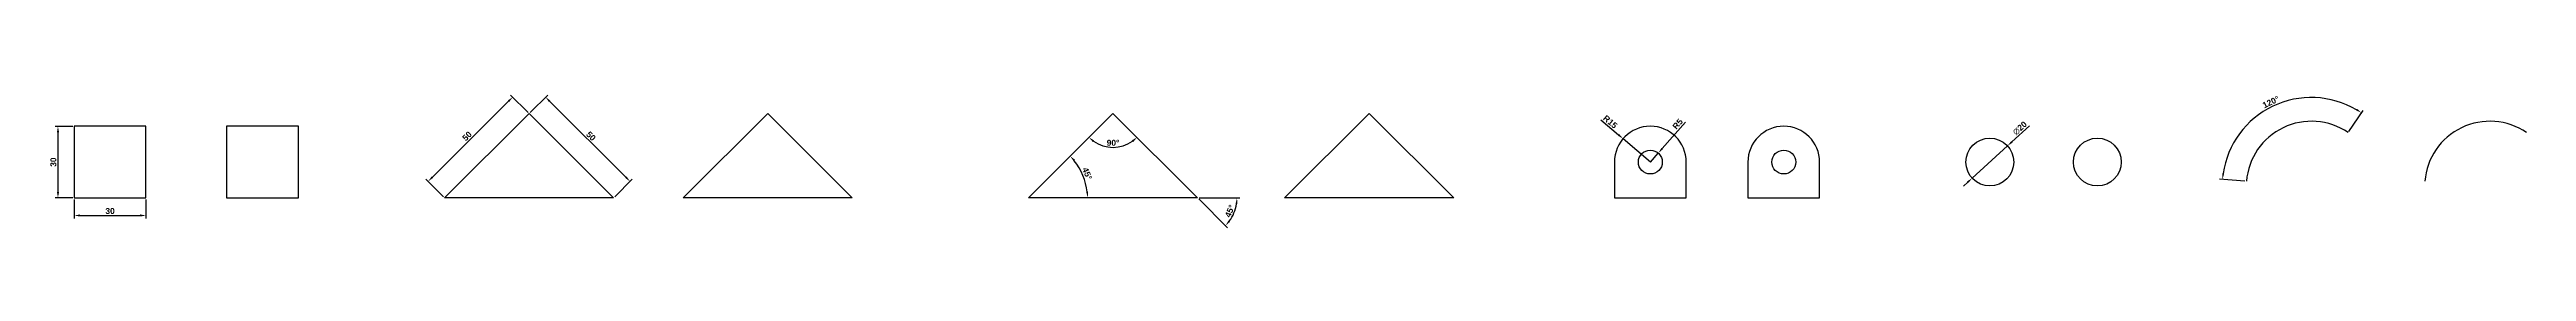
# Model space of a CAD drawing. Header units: millimetres. Extents: x 172 to 1503, y 610 to 919.
# Drawn here: x 172 to 1208, y 863 to 919 of the extents above; entities that cross this region are included whole.
import ezdxf

# ---------------------------------------------------------------- set-up
doc = ezdxf.new("R2010")
doc.units = ezdxf.units.MM
doc.header["$LTSCALE"] = 0.3
doc.header["$PDMODE"] = 34
doc.layers.add('Cotas', color=255, linetype='Continuous')
doc.layers.add('Peça', color=7, linetype='Continuous', lineweight=30)
doc.styles.get("Standard").update_dxf_attribs({"font": ''})
doc.styles.get('Standard').set_extended_font_data('Arial', bold=True)
doc.dimstyles.new('Cotas', dxfattribs={"dimtxt": 2.5, "dimasz": 2.5, "dimexe": 1.25, "dimexo": 0.625, "dimtad": 1, "dimtxsty": 'Standard', "dimcen": 2.5, "dimclrt": 7, "dimadec": 0, "dimazin": 0, "dimtfac": 1, "dimtmove": 0, "dimatfit": 3, "dimfxl": 1, "dimarcsym": 0})

# ---------------------------------------------------------------- blocks, each defined once
blk = doc.blocks.new('*D1')
at = {"layer": 'Cotas', "color": 0, "lineweight": -2, "transparency": 16777216}
for p, q in [((182.8, 874.9), (182.8, 866.9)), ((212.8, 874.9), (212.8, 866.9)), ((185.3, 868.1), (210.3, 868.1))]:
    blk.add_line(p, q, dxfattribs=at)
at = {"layer": 'Cotas', "color": 0, "transparency": 16777216}
for points in [[(185.3, 868.6), (185.3, 867.7), (182.8, 868.1)], [(210.3, 868.6), (210.3, 867.7), (212.8, 868.1)]]:
    blk.add_solid(points, dxfattribs=at)
at = {"layer": 'Defpoints', "color": 0, "transparency": 16777216}
for p in [(182.8, 875.5), (212.8, 875.5), (212.8, 868.1)]:
    blk.add_point(p, dxfattribs=at)
at = {"layer": 'Cotas', "color": 7, "transparency": 16777216, "insert": (197.8, 870), "char_height": 2.5, "attachment_point": 5}
blk.add_mtext('30', dxfattribs=at)
blk = doc.blocks.new('*D2')
at = {"layer": 'Cotas', "color": 0, "lineweight": -2, "transparency": 16777216}
for p, q in [((820.8, 908.3), (828.3, 901.9)), ((841.6, 890.5), (830.2, 900.3))]:
    blk.add_line(p, q, dxfattribs=at)
at = {"layer": 'Cotas', "color": 0, "transparency": 16777216}
blk.add_solid([(828.5, 902.3), (828, 901.6), (830.2, 900.3)], dxfattribs=at)
at = {"layer": 'Defpoints', "color": 0, "transparency": 16777216}
for p in [(830.2, 900.3), (841.6, 890.5)]:
    blk.add_point(p, dxfattribs=at)
at = {"layer": 'Cotas', "color": 7, "transparency": 16777216, "insert": (824.8, 907.4), "char_height": 2.5, "attachment_point": 5, "rotation": 319.3745}
blk.add_mtext('R15', dxfattribs=at)
blk = doc.blocks.new('*D3')
at = {"layer": 'Cotas', "color": 0, "lineweight": -2, "transparency": 16777216}
for p, q in [((856.2, 907.3), (846.5, 896.2)), ((841.6, 890.5), (844.9, 894.3))]:
    blk.add_line(p, q, dxfattribs=at)
at = {"layer": 'Cotas', "color": 0, "transparency": 16777216}
blk.add_solid([(846.2, 896.5), (846.8, 895.9), (844.9, 894.3)], dxfattribs=at)
at = {"layer": 'Defpoints', "color": 0, "transparency": 16777216}
for p in [(841.6, 890.5), (844.9, 894.3)]:
    blk.add_point(p, dxfattribs=at)
at = {"layer": 'Cotas', "color": 7, "transparency": 16777216, "insert": (853, 906.5), "char_height": 2.5, "attachment_point": 5, "rotation": 48.829}
blk.add_mtext('R5', dxfattribs=at)
blk = doc.blocks.new('*D4')
at = {"layer": 'Cotas', "color": 0, "lineweight": -2, "transparency": 16777216}
for p, q in [((1000.1, 905.7), (992.7, 899)), ((976.1, 883.8), (990.8, 897.3)), ((974.2, 882.1), (972.4, 880.4))]:
    blk.add_line(p, q, dxfattribs=at)
at = {"layer": 'Cotas', "color": 0, "transparency": 16777216}
for points in [[(992.4, 899.3), (993, 898.7), (990.8, 897.3)], [(973.9, 882.4), (974.5, 881.8), (976.1, 883.8)]]:
    blk.add_solid(points, dxfattribs=at)
at = {"layer": 'Defpoints', "color": 0, "transparency": 16777216}
for p in [(990.8, 897.3), (976.1, 883.8)]:
    blk.add_point(p, dxfattribs=at)
at = {"layer": 'Cotas', "color": 7, "transparency": 16777216, "insert": (996, 904.7), "char_height": 2.5, "attachment_point": 5, "rotation": 42.3438}
blk.add_mtext('∅20', dxfattribs=at)
blk = doc.blocks.new('*D9')
at = {"layer": 'Cotas', "color": 0, "lineweight": -2, "transparency": 16777216}
for p, q in [((182.2, 905.5), (174.8, 905.5)), ((176, 903), (176, 878)), ((182.2, 875.5), (174.8, 875.5))]:
    blk.add_line(p, q, dxfattribs=at)
at = {"layer": 'Cotas', "color": 0, "transparency": 16777216}
for points in [[(175.6, 903), (176.5, 903), (176, 905.5)], [(175.6, 878), (176.5, 878), (176, 875.5)]]:
    blk.add_solid(points, dxfattribs=at)
at = {"layer": 'Defpoints', "color": 0, "transparency": 16777216}
for p in [(182.8, 905.5), (176, 875.5), (182.8, 875.5)]:
    blk.add_point(p, dxfattribs=at)
at = {"layer": 'Cotas', "color": 7, "transparency": 16777216, "insert": (174.1, 890.5), "char_height": 2.5, "attachment_point": 5, "rotation": 90}
blk.add_mtext('30', dxfattribs=at)
blk = doc.blocks.new('*D10')
at = {"layer": 'Cotas', "color": 0, "lineweight": -2, "transparency": 16777216}
for p, q in [((332.5, 884.2), (364.3, 916)), ((372.5, 911.3), (365.2, 918.6)), ((337.1, 876), (329.8, 883.3))]:
    blk.add_line(p, q, dxfattribs=at)
at = {"layer": 'Cotas', "color": 0, "transparency": 16777216}
for points in [[(364, 916.3), (364.6, 915.7), (366.1, 917.8)], [(332.2, 884.5), (332.8, 883.9), (330.7, 882.4)]]:
    blk.add_solid(points, dxfattribs=at)
at = {"layer": 'Defpoints', "color": 0, "transparency": 16777216}
for p in [(366.1, 917.8), (372.9, 910.9), (337.6, 875.5)]:
    blk.add_point(p, dxfattribs=at)
at = {"layer": 'Cotas', "color": 7, "transparency": 16777216, "insert": (347, 901.4), "char_height": 2.5, "attachment_point": 5, "rotation": 45}
blk.add_mtext('50', dxfattribs=at)
blk = doc.blocks.new('*D11')
at = {"layer": 'Cotas', "color": 0, "lineweight": -2, "transparency": 16777216}
for p, q in [((373.4, 911.3), (380.7, 918.6)), ((381.5, 916), (413.4, 884.2)), ((408.7, 876), (416, 883.3))]:
    blk.add_line(p, q, dxfattribs=at)
at = {"layer": 'Cotas', "color": 0, "transparency": 16777216}
for points in [[(381.8, 916.3), (381.2, 915.7), (379.8, 917.8)], [(413.7, 884.5), (413.1, 883.9), (415.1, 882.4)]]:
    blk.add_solid(points, dxfattribs=at)
at = {"layer": 'Defpoints', "color": 0, "transparency": 16777216}
for p in [(372.9, 910.9), (415.1, 882.4), (408.3, 875.5)]:
    blk.add_point(p, dxfattribs=at)
at = {"layer": 'Cotas', "color": 7, "transparency": 16777216, "insert": (398.8, 901.4), "char_height": 2.5, "attachment_point": 5, "rotation": 315}
blk.add_mtext('50', dxfattribs=at)
blk = doc.blocks.new('*D12')
at = {"layer": 'Cotas', "color": 0, "lineweight": -2, "transparency": 16777216}
blk.add_arc((581.6, 875.5), 24.7, 5.7934, 39.2066, dxfattribs=at)
at = {"layer": 'Cotas', "color": 0, "transparency": 16777216}
for points in [[(600.5, 890.9), (601.1, 891.5), (599.1, 893)], [(606.6, 878.1), (605.8, 878), (606.4, 875.5)]]:
    blk.add_solid(points, dxfattribs=at)
at = {"layer": 'Defpoints', "color": 0, "transparency": 16777216}
for p in [(617, 910.9), (605.5, 881.9), (581.6, 875.5), (581.6, 875.5), (652.3, 875.5)]:
    blk.add_point(p, dxfattribs=at)
at = {"layer": 'Cotas', "color": 7, "transparency": 16777216, "insert": (606.2, 885.7), "char_height": 2.5, "attachment_point": 5, "rotation": 292.5}
blk.add_mtext('45°', dxfattribs=at)
blk = doc.blocks.new('*D13')
at = {"layer": 'Cotas', "color": 0, "lineweight": -2, "transparency": 16777216}
for p, q in [((652.8, 875.1), (664.9, 863)), ((653, 875.5), (670, 875.5))]:
    blk.add_line(p, q, dxfattribs=at)
blk.add_arc((652.3, 875.5), 16.5, 323.7037, 351.2963, dxfattribs=at)
at = {"layer": 'Cotas', "color": 0, "transparency": 16777216}
for points in [[(668.2, 873.1), (669, 873), (668.8, 875.5)], [(665.9, 865.5), (665.3, 866.1), (664, 863.9)]]:
    blk.add_solid(points, dxfattribs=at)
at = {"layer": 'Defpoints', "color": 0, "transparency": 16777216}
for p in [(617, 910.9), (581.6, 875.5), (652.3, 875.5), (652.3, 875.5), (666.6, 867.3)]:
    blk.add_point(p, dxfattribs=at)
at = {"layer": 'Cotas', "color": 7, "transparency": 16777216, "insert": (665.8, 870), "char_height": 2.5, "attachment_point": 5, "rotation": 67.5}
blk.add_mtext('45°', dxfattribs=at)
blk = doc.blocks.new('*D14')
at = {"layer": 'Cotas', "color": 0, "lineweight": -2, "transparency": 16777216}
blk.add_arc((617, 910.9), 14.2, 235.1118, 304.8882, dxfattribs=at)
at = {"layer": 'Cotas', "color": 0, "transparency": 16777216}
for points in [[(608.6, 898.9), (609.1, 899.6), (606.9, 900.9)], [(624.8, 899.6), (625.4, 898.9), (627, 900.9)]]:
    blk.add_solid(points, dxfattribs=at)
at = {"layer": 'Defpoints', "color": 0, "transparency": 16777216}
for p in [(617, 910.9), (617, 910.9), (613.3, 897.2), (581.6, 875.5), (652.3, 875.5)]:
    blk.add_point(p, dxfattribs=at)
at = {"layer": 'Cotas', "color": 7, "transparency": 16777216, "insert": (617, 898.6), "char_height": 2.5, "attachment_point": 5}
blk.add_mtext('90°', dxfattribs=at)
blk = doc.blocks.new('*D15')
at = {"layer": 'Cotas', "color": 0, "lineweight": -2, "transparency": 16777216}
for p, q in [((1133.5, 903.4), (1139.5, 912.2)), ((1090.1, 882.5), (1079.5, 883.3))]:
    blk.add_line(p, q, dxfattribs=at)
blk.add_arc((1117.8, 880.4), 37.2, 59.5183, 171.8201, dxfattribs=at)
at = {"layer": 'Cotas', "color": 0, "transparency": 16777216}
for points in [[(1136.9, 912.9), (1136.5, 912.2), (1138.8, 911.2)], [(1081.4, 885.7), (1080.6, 885.8), (1080.7, 883.3)]]:
    blk.add_solid(points, dxfattribs=at)
at = {"layer": 'Defpoints', "color": 0, "transparency": 16777216}
for p in [(1114.2, 917.5), (1133.2, 902.9), (1090.7, 882.5), (1117.8, 880.4)]:
    blk.add_point(p, dxfattribs=at)
at = {"layer": 'Cotas', "color": 7, "transparency": 16777216, "insert": (1100.9, 915.7), "char_height": 2.5, "attachment_point": 5, "rotation": 25.6692}
blk.add_mtext('120°', dxfattribs=at)

msp = doc.modelspace()

# ---------------------------------------------------------------- linework, layer by layer
at = {"layer": 'Peça'}
for p, q in [((337.564, 875.546), (372.919, 910.901)), ((372.919, 910.901), (408.274, 875.546)), ((437.32, 875.546), (472.675, 910.901)), ((472.675, 910.901), (508.03, 875.546)), ((581.615, 875.546), (616.971, 910.901)), ((616.971, 910.901), (652.326, 875.546)), ((688.698, 875.546), (724.053, 910.901)), ((724.053, 910.901), (759.409, 875.546)), ((826.559, 890.546), (826.559, 875.546)), ((856.559, 875.546), (856.559, 890.546)), ((882.319, 890.546), (882.319, 875.546)), ((912.319, 875.546), (912.319, 890.546)), ((408.274, 875.546), (337.564, 875.546)), ((508.03, 875.546), (437.32, 875.546)), ((652.326, 875.546), (581.615, 875.546)), ((759.409, 875.546), (688.698, 875.546)), ((826.559, 875.546), (856.559, 875.546)), ((882.319, 875.546), (912.319, 875.546))]:
    msp.add_line(p, q, dxfattribs=at)
for points in [[(182.806, 875.546), (212.806, 875.546), (212.806, 905.546), (182.806, 905.546)], [(246.508, 875.546), (276.508, 875.546), (276.508, 905.546), (246.508, 905.546)]]:
    msp.add_lwpolyline(points, close=True, dxfattribs=at)
for centre, radius in [((841.559, 890.546), 5), ((897.319, 890.546), 5), ((983.454, 890.546), 10), ((1028.395, 890.546), 10)]:
    msp.add_circle(centre, radius, dxfattribs=at)
for centre, radius, start, end in [((841.559, 890.546), 15, 0, 180), ((897.319, 890.546), 15, 0, 180), ((1117.839, 880.439), 27.189, 55.669207, 175.669207), ((1192.405, 880.439), 27.189, 55.669207, 175.669207)]:
    msp.add_arc(centre, radius, start, end, dxfattribs=at)

# ---------------------------------------------------------------- dimensions: what is measured, and where the dimension line sits
at = {"layer": 'Cotas'}
for p1, p2, picture, middle in [((337.564, 875.546), (372.919, 910.901), '*D10', (347.044, 901.421)), ((372.919, 910.901), (408.274, 875.546), '*D11', (398.794, 901.42))]:
    dim = msp.add_aligned_dim(p1=p1, p2=p2, distance=9.691, dimstyle='Cotas', dxfattribs=at)
    dim.commit()
    dim.dimension.update_dxf_attribs({"geometry": picture, "text_midpoint": middle})
dim = msp.add_angular_dim_3p(base=(1114.163, 917.478), center=(1117.839, 880.439), p1=(1133.173, 902.892), p2=(1090.728, 882.493), dimstyle='Cotas', dxfattribs=at)
dim.commit()
dim.dimension.update_dxf_attribs({"geometry": '*D15', "text_midpoint": (1100.893, 915.701)})
dim = msp.add_linear_dim(base=(176.041, 875.546), p1=(182.806, 905.546), p2=(182.806, 875.546), angle=90, dimstyle='Cotas', dxfattribs=at)
dim.commit()
dim.dimension.update_dxf_attribs({"geometry": '*D9', "text_midpoint": (174.14, 890.546)})
for base, line1, line2, picture, middle in [((605.508, 881.947), ((652.326, 875.546), (581.615, 875.546)), ((581.615, 875.546), (616.971, 910.901)), '*D12', (606.224, 885.739)), ((666.592, 867.309), ((652.326, 875.546), (581.615, 875.546)), ((616.971, 910.901), (652.326, 875.546)), '*D13', (665.789, 869.969)), ((613.3, 897.2), ((581.615, 875.546), (616.971, 910.901)), ((616.971, 910.901), (652.326, 875.546)), '*D14', (616.971, 898.619))]:
    dim = msp.add_angular_dim_2l(base=base, line1=line1, line2=line2, dimstyle='Cotas', dxfattribs=at)
    dim.commit()
    dim.dimension.update_dxf_attribs({"geometry": picture, "text_midpoint": middle})
dim = msp.add_radius_dim(center=(841.559, 890.546), mpoint=(830.174, 900.312), dimstyle='Cotas', dxfattribs=at)
dim.commit()
dim.dimension.update_dxf_attribs({"geometry": '*D2', "text_midpoint": (824.848, 907.386)})
dim = msp.add_radius_dim(center=(841.559, 890.546), mpoint=(844.85, 894.309), dimstyle='Cotas', dxfattribs=at)
dim.commit()
dim.dimension.update_dxf_attribs({"geometry": '*D3', "text_midpoint": (854.413, 905.244), "dimtype": 164})
dim = msp.add_diameter_dim_2p(p1=(976.063, 883.81), p2=(990.845, 897.281), dimstyle='Cotas', dxfattribs=at)
dim.commit()
dim.dimension.update_dxf_attribs({"geometry": '*D4', "text_midpoint": (995.989, 904.681)})
dim = msp.add_linear_dim(base=(212.806, 868.142), p1=(182.806, 875.546), p2=(212.806, 875.546), dimstyle='Cotas', dxfattribs=at)
dim.commit()
dim.dimension.update_dxf_attribs({"geometry": '*D1', "text_midpoint": (197.806, 870.044)})

doc.saveas('drawing.dxf')
